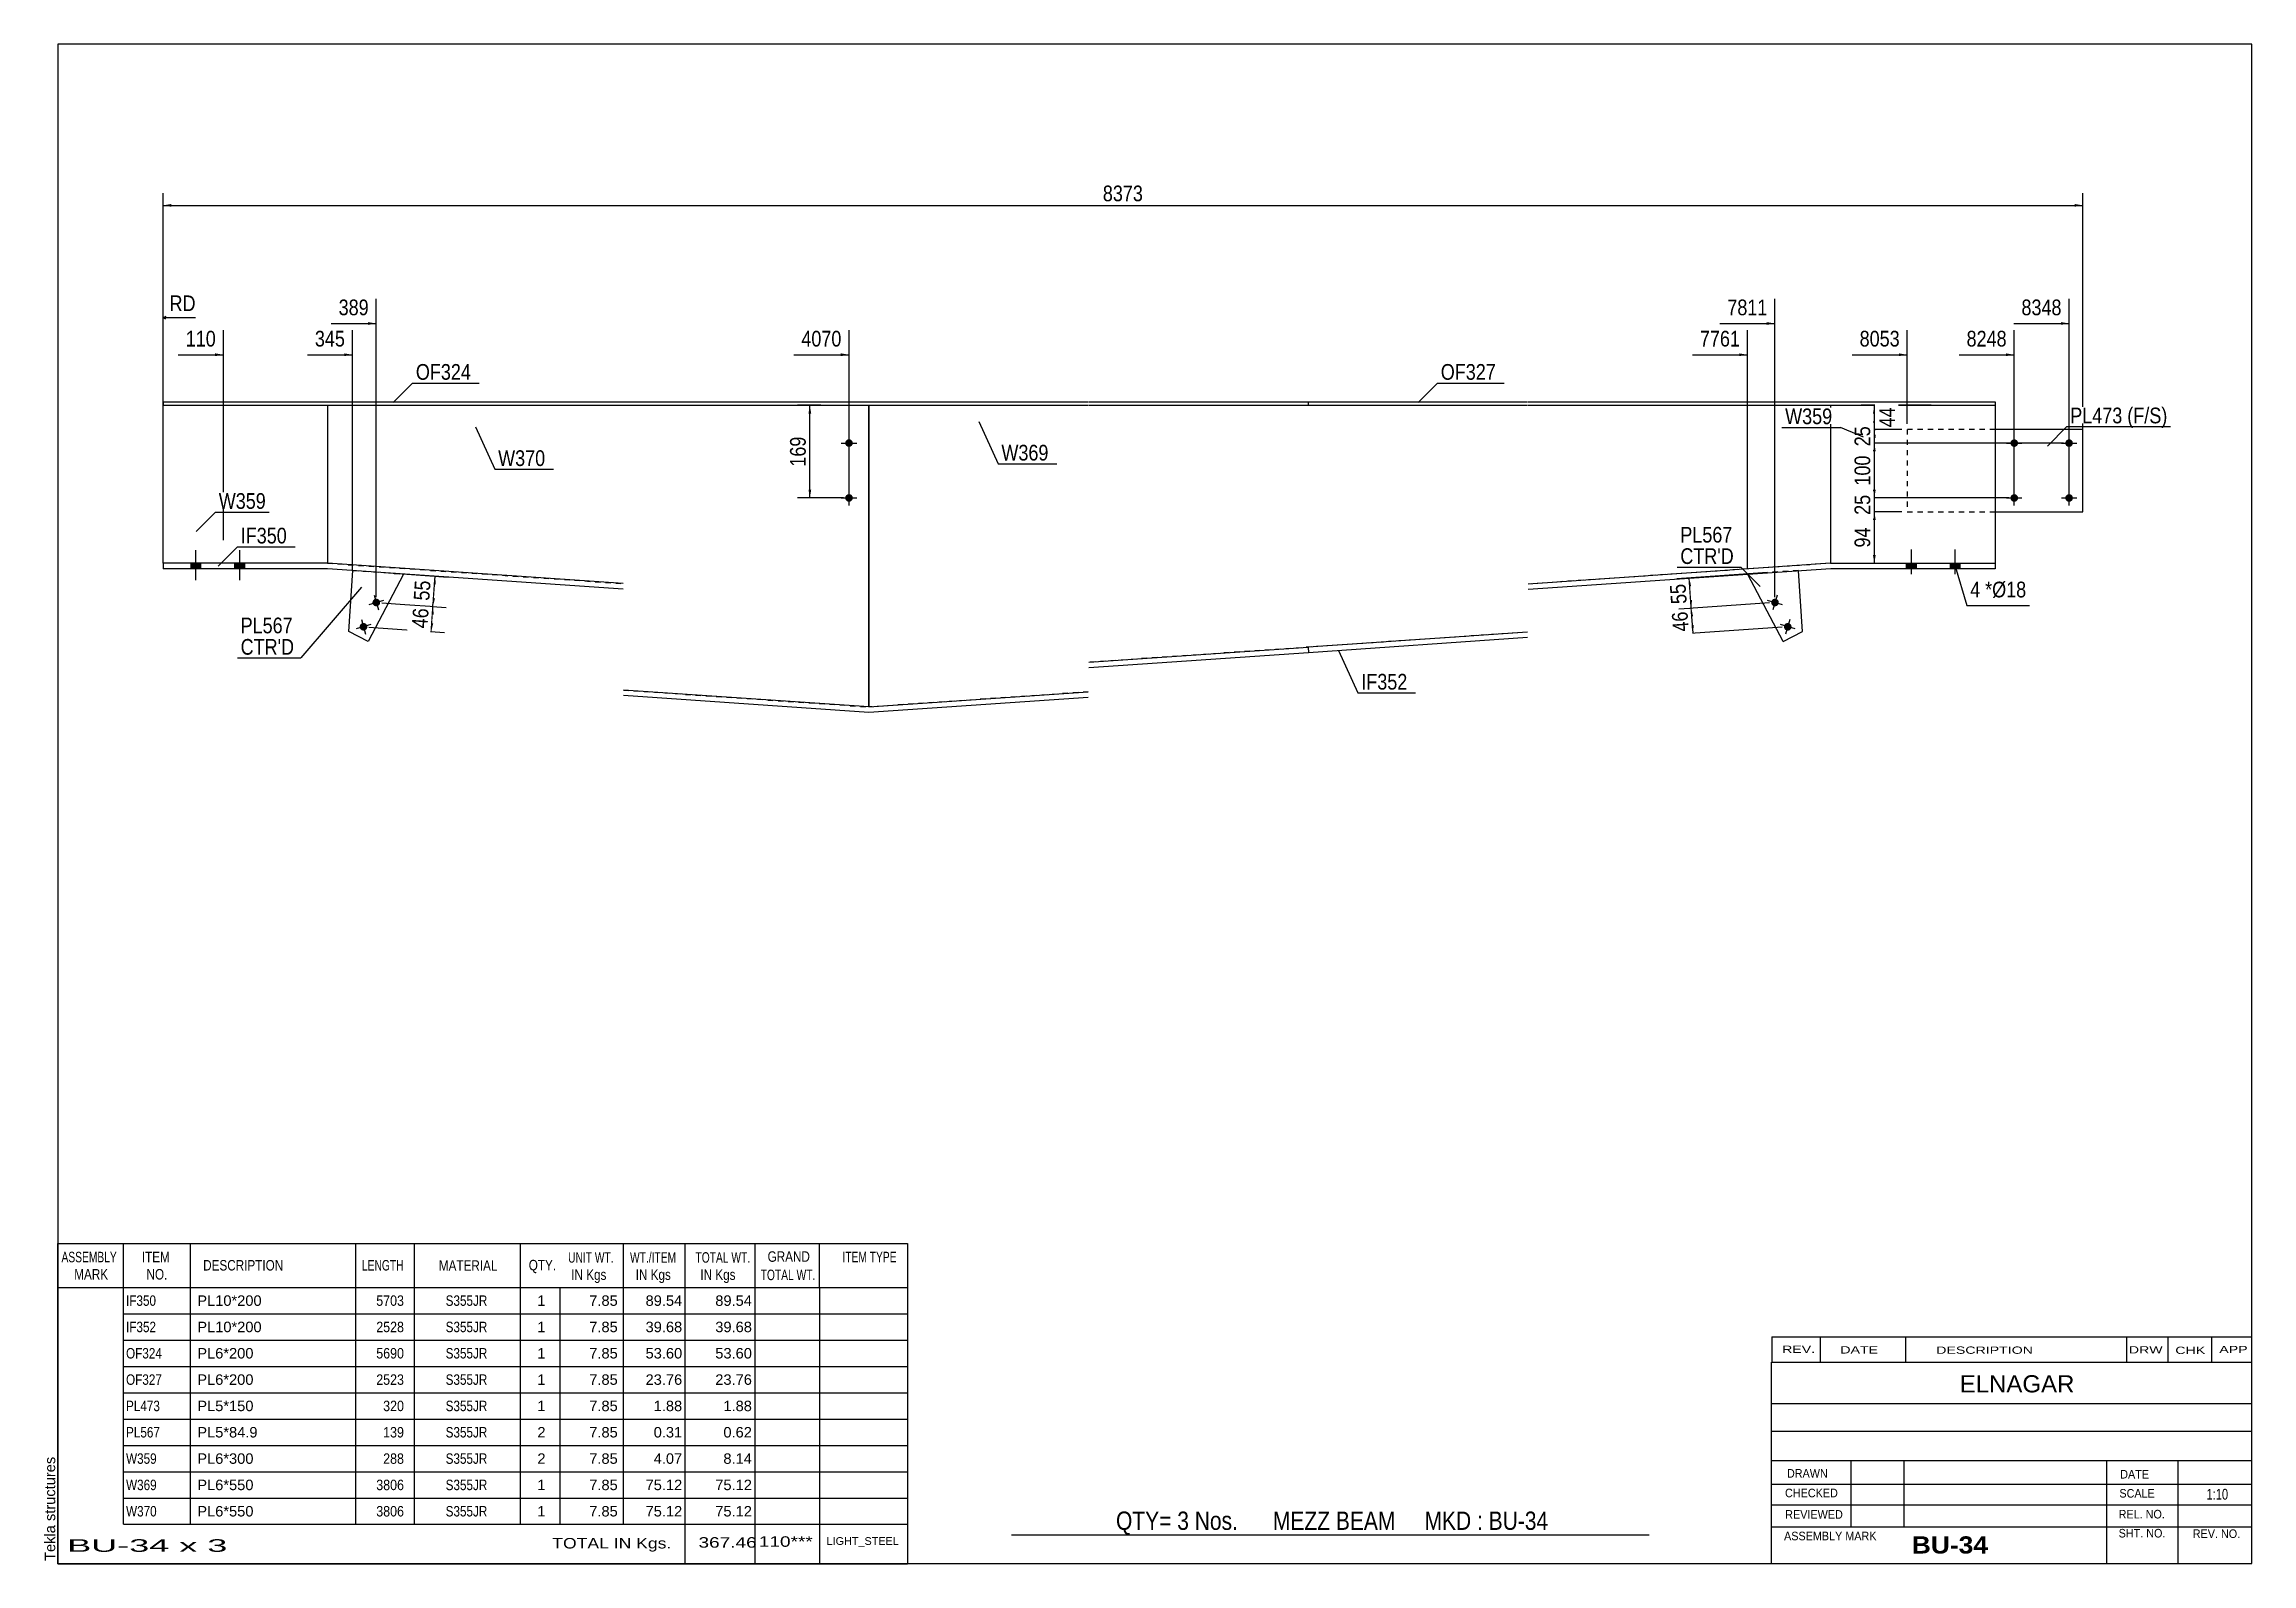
# Model space of a CAD drawing. Header units: millimetres. Extents: x -22 to 381, y -197 to 80.
import ezdxf

# ---------------------------------------------------------------- set-up
doc = ezdxf.new("R2010")
doc.units = ezdxf.units.MM
doc.linetypes.add('DXK_LINE_DOT1', pattern=[1.8814, 0.9407, -0.9407])
doc.styles.add('Arial', font='ARIAL.TTF', dxfattribs={"height": 0.2})
doc.styles.add('Arial Bold', font='ARIALBD.TTF', dxfattribs={"height": 0.2})
doc.styles.add('Arial Narrow', font='ARIALN.TTF', dxfattribs={"height": 0.2})

# ---------------------------------------------------------------- blocks, each defined once
blk = doc.blocks.new('Unknown-626980562-1211')
at = {"color": 5, "linetype": 'Continuous'}
for p, q in [((380.84, 80.23), (-19.16, 80.23)), ((-19.16, 80.23), (-19.16, -196.77)), ((380.84, -196.77), (380.84, 80.23)), ((-19.16, -196.77), (380.84, -196.77))]:
    blk.add_line(p, q, dxfattribs=at)
at = {"color": 174, "linetype": 'Continuous', "style": 'Arial'}
blk.add_text('Tekla structures', height=1.9102, rotation=90, dxfattribs=at).set_placement((-19.66, -196.27))
blk = doc.blocks.new('Part-626980562-4267 - 1232')
at = {"color": 2, "linetype": 'Continuous'}
for p, q in [((0, 15), (0, 14.4)), ((0, 15), (83.87, 15)), ((0, 14.4), (83.87, 14.4)), ((83.97, 15), (168.7, 15)), ((83.97, 14.4), (168.7, 14.4)), ((168.8, 15), (208.8, 15)), ((168.8, 14.4), (208.8, 14.4)), ((208.8, 15), (208.8, 14.4))]:
    blk.add_line(p, q, dxfattribs=at)
blk = doc.blocks.new('Bolt-626980562-4283 - 1232')
at = {"linetype": 'Continuous'}
for points in [[(336.82, 7.5, -1), (338.22, 7.5, -1)], [(346.82, 7.5, -1), (348.22, 7.5, -1)], [(336.82, -2.5, -1), (338.22, -2.5, -1)], [(346.82, -2.5, -1), (348.22, -2.5, -1)]]:
    blk.add_hatch(color=3, dxfattribs=at).paths.add_polyline_path(points)
at = {"color": 3, "linetype": 'Continuous'}
for p, q in [((337.52, 6.1), (337.52, 8.9)), ((347.52, 6.1), (347.52, 8.9)), ((336.12, 7.5), (338.92, 7.5)), ((346.12, 7.5), (348.92, 7.5)), ((336.12, -2.5), (338.92, -2.5)), ((337.52, -3.9), (337.52, -1.1)), ((346.12, -2.5), (348.92, -2.5)), ((347.52, -3.9), (347.52, -1.1))]:
    blk.add_line(p, q, dxfattribs=at)
blk = doc.blocks.new('Part-626980562-4264 - 1232')
at = {"color": 7, "linetype": 'DXK_LINE_DOT1'}
for p, q in [((318.02, 10), (318.02, -5)), ((334.02, 10), (318.02, 10)), ((318.02, -5), (334.02, -5))]:
    blk.add_line(p, q, dxfattribs=at)
at = {"color": 2, "linetype": 'Continuous'}
for p, q in [((350.02, 10), (334.02, 10)), ((350.02, -5), (350.02, 10)), ((334.02, -5), (350.02, -5))]:
    blk.add_line(p, q, dxfattribs=at)
blk = doc.blocks.new('Part-626980562-4273 - 1232')
at = {"color": 2, "linetype": 'Continuous'}
for p, q in [((30, 14.4), (30, -14.4)), ((128.7, 14.4), (128.7, -40.6))]:
    blk.add_line(p, q, dxfattribs=at)
at = {"color": 7, "linetype": 'DXK_LINE_DOT1'}
for p, q in [((30, 14.4), (83.87, 14.4)), ((83.97, 14.4), (128.7, 14.4)), ((30, -14.4), (83.87, -18.11)), ((83.97, -37.52), (128.7, -40.6))]:
    blk.add_line(p, q, dxfattribs=at)
blk = doc.blocks.new('Part-626980562-4265 - 1232')
at = {"color": 2, "linetype": 'Continuous'}
for p, q in [((33.85, -26.82), (34.61, -15.72)), ((43.87, -16.36), (37.39, -28.69)), ((37.39, -28.69), (33.85, -26.82))]:
    blk.add_line(p, q, dxfattribs=at)
at = {"color": 7, "linetype": 'DXK_LINE_DOT1'}
blk.add_line((34.61, -15.72), (43.87, -16.36), dxfattribs=at)
blk = doc.blocks.new('Part-626980562-4266 - 1232')
at = {"color": 7, "linetype": 'DXK_LINE_DOT1'}
for p, q in [((298.16, -15.72), (288.9, -16.36)), ((298.16, -15.81), (298.16, -15.72)), ((288.94, -16.44), (288.9, -16.36))]:
    blk.add_line(p, q, dxfattribs=at)
at = {"color": 2, "linetype": 'Continuous'}
for p, q in [((298.92, -26.82), (298.16, -15.81)), ((295.38, -28.69), (288.94, -16.44)), ((295.38, -28.69), (298.92, -26.82))]:
    blk.add_line(p, q, dxfattribs=at)
blk = doc.blocks.new('Part-626980562-4270 - 1232')
at = {"color": 2, "linetype": 'Continuous'}
for p, q in [((208.8, 15), (208.8, 14.4)), ((208.8, 15), (248.8, 15)), ((208.8, 14.4), (248.8, 14.4)), ((248.9, 15), (334.02, 15)), ((248.9, 14.4), (334.02, 14.4)), ((334.02, 15), (334.02, 14.4))]:
    blk.add_line(p, q, dxfattribs=at)
blk = doc.blocks.new('Part-626980562-4274 - 1232')
at = {"color": 2, "linetype": 'Continuous'}
for p, q in [((128.7, -40.6), (128.7, 14.4)), ((304.02, 14.4), (304.02, -14.4))]:
    blk.add_line(p, q, dxfattribs=at)
at = {"color": 7, "linetype": 'DXK_LINE_DOT1'}
for p, q in [((128.7, 14.4), (168.7, 14.4)), ((168.8, 14.4), (248.8, 14.4)), ((248.9, 14.4), (304.02, 14.4)), ((304.02, -14.4), (248.9, -18.19)), ((248.8, -26.95), (168.8, -32.45)), ((168.7, -37.85), (128.7, -40.6))]:
    blk.add_line(p, q, dxfattribs=at)
blk = doc.blocks.new('Part-626980562-4275 - 1232')
at = {"color": 2, "linetype": 'Continuous'}
for p, q in [((30, -14.4), (0, -14.4)), ((0, -14.4), (0, -15.4)), ((29.97, -15.4), (0, -15.4)), ((83.87, -19.11), (29.97, -15.4)), ((83.87, -18.11), (30, -14.4)), ((168.8, -32.45), (208.8, -29.7)), ((208.87, -30.7), (168.8, -33.45)), ((208.8, -29.7), (208.87, -30.7)), ((128.7, -40.6), (83.97, -37.52)), ((128.7, -41.6), (83.97, -38.52)), ((128.7, -40.6), (168.7, -37.85)), ((168.7, -38.85), (128.7, -41.6))]:
    blk.add_line(p, q, dxfattribs=at)
blk = doc.blocks.new('Part-626980562-4278 - 1232')
at = {"color": 2, "linetype": 'Continuous'}
for p, q in [((304.02, -14.4), (248.9, -18.19)), ((304.06, -15.4), (248.9, -19.2)), ((304.02, -14.4), (334.02, -14.4)), ((334.02, -15.4), (304.06, -15.4)), ((334.02, -14.4), (334.02, -15.4)), ((248.8, -26.95), (208.8, -29.7)), ((248.8, -27.95), (208.87, -30.7)), ((208.8, -29.7), (208.87, -30.7))]:
    blk.add_line(p, q, dxfattribs=at)
blk = doc.blocks.new('Part-626980562-4281 - 1232')
at = {"color": 2, "linetype": 'Continuous'}
for p, q in [((304.02, 14.4), (304.02, -14.4)), ((334.02, 14.4), (334.02, -14.4))]:
    blk.add_line(p, q, dxfattribs=at)
at = {"color": 7, "linetype": 'DXK_LINE_DOT1'}
for p, q in [((304.02, 14.4), (334.02, 14.4)), ((304.02, -14.4), (334.02, -14.4))]:
    blk.add_line(p, q, dxfattribs=at)
blk = doc.blocks.new('Part-626980562-4282 - 1232')
at = {"color": 2, "linetype": 'Continuous'}
for p, q in [((0, -14.4), (0, 14.4)), ((30, 14.4), (30, -14.4))]:
    blk.add_line(p, q, dxfattribs=at)
at = {"color": 7, "linetype": 'DXK_LINE_DOT1'}
for p, q in [((0, 14.4), (30, 14.4)), ((30, -14.4), (0, -14.4))]:
    blk.add_line(p, q, dxfattribs=at)
blk = doc.blocks.new('Bolt-626980562-4284 - 1232')
at = {"linetype": 'Continuous'}
blk.add_hatch(color=3, dxfattribs=at).paths.add_polyline_path([(37.22, -25.79, -1), (35.88, -26.18, -1)])
at = {"color": 3, "linetype": 'Continuous'}
for p, q in [((37.9, -25.59), (35.21, -26.38)), ((36.16, -24.64), (36.94, -27.33))]:
    blk.add_line(p, q, dxfattribs=at)
blk = doc.blocks.new('Bolt-626980562-4285 - 1232')
at = {"linetype": 'Continuous'}
blk.add_hatch(color=3, dxfattribs=at).paths.add_polyline_path([(39.55, -21.36, -1), (38.21, -21.75, -1)])
at = {"color": 3, "linetype": 'Continuous'}
for p, q in [((40.22, -21.17), (37.53, -21.95)), ((38.49, -20.22), (39.27, -22.9))]:
    blk.add_line(p, q, dxfattribs=at)
blk = doc.blocks.new('Bolt-626980562-4286 - 1232')
at = {"linetype": 'Continuous'}
blk.add_hatch(color=3, dxfattribs=at).paths.add_polyline_path([(296.89, -26.18, -1), (295.55, -25.79, -1)])
at = {"color": 3, "linetype": 'Continuous'}
for p, q in [((297.57, -26.38), (294.88, -25.59)), ((296.61, -24.64), (295.83, -27.33))]:
    blk.add_line(p, q, dxfattribs=at)
blk = doc.blocks.new('Bolt-626980562-4287 - 1232')
at = {"linetype": 'Continuous'}
blk.add_hatch(color=3, dxfattribs=at).paths.add_polyline_path([(294.57, -21.75, -1), (293.22, -21.36, -1)])
at = {"color": 3, "linetype": 'Continuous'}
for p, q in [((295.24, -21.95), (292.55, -21.17)), ((294.28, -20.22), (293.5, -22.9))]:
    blk.add_line(p, q, dxfattribs=at)
blk = doc.blocks.new('Bolt-626980562-4288 - 1232')
at = {"linetype": 'Continuous'}
for points in [[(124.37, 7.51, -1), (125.77, 7.51, -1)], [(124.37, -2.49, -1), (125.77, -2.49, -1)]]:
    blk.add_hatch(color=3, dxfattribs=at).paths.add_polyline_path(points)
at = {"color": 3, "linetype": 'Continuous'}
for p, q in [((125.07, 6.11), (125.07, 8.91)), ((123.67, 7.51), (126.47, 7.51)), ((123.67, -2.49), (126.47, -2.49)), ((125.07, -3.89), (125.07, -1.09))]:
    blk.add_line(p, q, dxfattribs=at)
blk = doc.blocks.new('Bolt-626980562-4289 - 1232')
at = {"linetype": 'Continuous'}
for points in [[(5.1, -15.4), (6.9, -15.4), (6.9, -14.4), (5.1, -14.4)], [(5.1, -15.4), (6.9, -15.4), (6.9, -14.4), (5.1, -14.4)], [(13.1, -15.4), (14.9, -15.4), (14.9, -14.4), (13.1, -14.4)], [(13.1, -15.4), (14.9, -15.4), (14.9, -14.4), (13.1, -14.4)]]:
    blk.add_hatch(color=3, dxfattribs=at).paths.add_polyline_path(points)
at = {"color": 3, "linetype": 'Continuous'}
for p, q in [((6, -17.5), (6, -12)), ((6, -17.5), (6, -12)), ((14, -17.5), (14, -12)), ((14, -17.5), (14, -12)), ((5.1, -15.4), (5.1, -14.4)), ((5.1, -15.4), (5.1, -14.4)), ((6.9, -15.4), (6.9, -14.4)), ((6.9, -15.4), (6.9, -14.4)), ((13.1, -15.4), (13.1, -14.4)), ((13.1, -15.4), (13.1, -14.4)), ((14.9, -15.4), (14.9, -14.4)), ((14.9, -15.4), (14.9, -14.4))]:
    blk.add_line(p, q, dxfattribs=at)
blk = doc.blocks.new('Bolt-626980562-4292 - 1232')
at = {"linetype": 'Continuous'}
for points in [[(317.87, -15.4), (319.67, -15.4), (319.67, -14.4), (317.87, -14.4)], [(317.87, -15.4), (319.67, -15.4), (319.67, -14.4), (317.87, -14.4)], [(325.87, -15.4), (327.67, -15.4), (327.67, -14.4), (325.87, -14.4)], [(325.87, -15.4), (327.67, -15.4), (327.67, -14.4), (325.87, -14.4)]]:
    blk.add_hatch(color=3, dxfattribs=at).paths.add_polyline_path(points)
at = {"color": 3, "linetype": 'Continuous'}
for p, q in [((318.77, -16.4), (318.77, -11.9)), ((318.77, -16.4), (318.77, -11.9)), ((326.77, -16.4), (326.77, -11.9)), ((326.77, -16.4), (326.77, -11.9)), ((317.87, -15.4), (317.87, -14.4)), ((317.87, -15.4), (317.87, -14.4)), ((319.67, -15.4), (319.67, -14.4)), ((319.67, -15.4), (319.67, -14.4)), ((325.87, -15.4), (325.87, -14.4)), ((325.87, -15.4), (325.87, -14.4)), ((327.67, -15.4), (327.67, -14.4)), ((327.67, -15.4), (327.67, -14.4))]:
    blk.add_line(p, q, dxfattribs=at)
blk = doc.blocks.new('StraightDimension-626980562-5392 - 1232')
at = {"linetype": 'Continuous'}
blk.add_hatch(color=7, dxfattribs=at).paths.add_polyline_path([(316.52, 23.86), (318.02, 23.61), (316.52, 23.36)])
at = {"color": 7, "linetype": 'Continuous'}
for p, q in [((318.02, 11), (318.02, 28.11)), ((307.96, 23.61), (318.02, 23.61))]:
    blk.add_line(p, q, dxfattribs=at)
at = {"color": 0}
blk.add_wipeout([(317.25, 24.51), (317.25, 28.71), (308.73, 28.71), (308.73, 24.51)], dxfattribs=at)
at = {"color": 3, "style": 'Arial Narrow'}
blk.add_text('8053', height=2.863, dxfattribs=at).set_placement((309.33, 25.11))
blk = doc.blocks.new('StraightDimension-626980562-4998 - 1232')
at = {"linetype": 'Continuous'}
for points in [[(1.5, 50.59), (0, 50.84), (1.5, 51.09)], [(348.52, 51.09), (350.02, 50.84), (348.52, 50.59)]]:
    blk.add_hatch(color=7, dxfattribs=at).paths.add_polyline_path(points)
at = {"color": 7, "linetype": 'Continuous'}
for p, q in [((0, 14.1), (0, 53.09)), ((350.02, 0.85), (350.02, 53.09)), ((0, 50.84), (350.02, 50.84))]:
    blk.add_line(p, q, dxfattribs=at)
at = {"color": 0}
blk.add_wipeout([(179.27, 50.99), (179.27, 55.19), (170.75, 55.19), (170.75, 50.99)], dxfattribs=at)
at = {"color": 3, "style": 'Arial Narrow'}
blk.add_text('8373', height=2.863, dxfattribs=at).set_placement((171.35, 51.59))
blk = doc.blocks.new('StraightDimension-626980562-5566 - 1232')
at = {"linetype": 'Continuous'}
for points in [[(311.76, 6), (312.01, 7.5), (312.26, 6)], [(312.26, -1), (312.01, -2.5), (311.76, -1)]]:
    blk.add_hatch(color=7, dxfattribs=at).paths.add_polyline_path(points)
at = {"color": 7, "linetype": 'Continuous'}
for p, q in [((346.52, 7.5), (309.76, 7.5)), ((312.01, -2.5), (312.01, 7.5)), ((336.52, -2.5), (309.76, -2.5))]:
    blk.add_line(p, q, dxfattribs=at)
at = {"color": 0}
blk.add_wipeout([(311.86, 5.84), (307.66, 5.84), (307.66, -0.84), (311.86, -0.84)], dxfattribs=at)
at = {"color": 3, "style": 'Arial Narrow'}
blk.add_text('100', height=2.863, rotation=90.0002, dxfattribs=at).set_placement((311.26, -0.24))
blk = doc.blocks.new('StraightDimension-626980562-5397 - 1232')
at = {"linetype": 'Continuous'}
blk.add_hatch(color=7, dxfattribs=at).paths.add_polyline_path([(33.05, 23.86), (34.55, 23.61), (33.05, 23.36)])
at = {"color": 7, "linetype": 'Continuous'}
for p, q in [((34.55, -15.66), (34.55, 28.11)), ((26.31, 23.61), (34.55, 23.61))]:
    blk.add_line(p, q, dxfattribs=at)
at = {"color": 0}
blk.add_wipeout([(33.77, 24.51), (33.77, 28.71), (27.09, 28.71), (27.09, 24.51)], dxfattribs=at)
at = {"color": 3, "style": 'Arial Narrow'}
blk.add_text('345', height=2.863, dxfattribs=at).set_placement((27.69, 25.11))
blk = doc.blocks.new('StraightDimension-626980562-4780 - 1232')
at = {"linetype": 'Continuous'}
for points in [[(48.87, -23.75), (49.22, -22.27), (49.37, -23.78)], [(49.26, -25.36), (48.91, -26.84), (48.76, -25.32)]]:
    blk.add_hatch(color=7, dxfattribs=at).paths.add_polyline_path(points)
at = {"color": 7, "linetype": 'Continuous'}
for p, q in [((39.88, -21.63), (51.62, -22.44)), ((48.91, -26.84), (49.22, -22.27)), ((37.55, -26.05), (51.3, -27))]:
    blk.add_line(p, q, dxfattribs=at)
at = {"color": 0}
blk.add_wipeout([(49.08, -22.12), (44.89, -21.83), (44.56, -26.68), (48.75, -26.97)], dxfattribs=at)
at = {"color": 3, "style": 'Arial Narrow'}
blk.add_text('46', height=2.863, rotation=86.064, dxfattribs=at).set_placement((48.19, -26.33))
blk = doc.blocks.new('StraightDimension-626980562-5390 - 1232')
at = {"linetype": 'Continuous'}
blk.add_hatch(color=7, dxfattribs=at).paths.add_polyline_path([(346.02, 29.56), (347.52, 29.31), (346.02, 29.06)])
at = {"color": 7, "linetype": 'Continuous'}
for p, q in [((347.52, -1.5), (347.52, 33.81)), ((337.46, 29.31), (347.52, 29.31))]:
    blk.add_line(p, q, dxfattribs=at)
at = {"color": 0}
blk.add_wipeout([(346.75, 30.21), (346.75, 34.41), (338.23, 34.41), (338.23, 30.21)], dxfattribs=at)
at = {"color": 3, "style": 'Arial Narrow'}
blk.add_text('8348', height=2.863, dxfattribs=at).set_placement((338.83, 30.81))
blk = doc.blocks.new('StraightDimension-626980562-4779 - 1232')
at = {"linetype": 'Continuous'}
for points in [[(49.25, -18.23), (49.6, -16.75), (49.75, -18.27)], [(49.58, -20.79), (49.22, -22.27), (49.08, -20.76)]]:
    blk.add_hatch(color=7, dxfattribs=at).paths.add_polyline_path(points)
at = {"color": 7, "linetype": 'Continuous'}
for p, q in [((40.26, -16.11), (52, -16.92)), ((49.22, -22.27), (49.6, -16.75)), ((39.88, -21.63), (51.62, -22.44))]:
    blk.add_line(p, q, dxfattribs=at)
at = {"color": 0}
blk.add_wipeout([(49.43, -17.08), (45.24, -16.79), (44.91, -21.64), (49.1, -21.92)], dxfattribs=at)
at = {"color": 3, "style": 'Arial Narrow'}
blk.add_text('55', height=2.863, rotation=86.064, dxfattribs=at).set_placement((48.54, -21.28))
blk = doc.blocks.new('StraightDimension-626980562-5398 - 1232')
at = {"linetype": 'Continuous'}
blk.add_hatch(color=7, dxfattribs=at).paths.add_polyline_path([(9.5, 23.86), (11, 23.61), (9.5, 23.36)])
at = {"color": 7, "linetype": 'Continuous'}
for p, q in [((11, -10.2), (11, 28.11)), ((2.77, 23.61), (11, 23.61))]:
    blk.add_line(p, q, dxfattribs=at)
at = {"color": 0, "linetype": 'Continuous'}
blk.add_wipeout([(6.53, 30.96), (6.53, 35.16), (0.59, 35.16), (0.59, 30.96)], dxfattribs=at)
at = {"color": 7, "linetype": 'Continuous'}
for p, q in [((0, 14.1), (0, 34.86)), ((0.5, 30.61), (0, 30.36)), ((0.5, 30.11), (0, 30.36))]:
    blk.add_line(p, q, dxfattribs=at)
at = {"color": 3, "linetype": 'Continuous', "style": 'Arial Narrow'}
blk.add_text('RD', height=2.863, dxfattribs=at).set_placement((1.19, 31.56))
at = {"color": 0}
blk.add_wipeout([(10.22, 24.51), (10.22, 28.71), (3.54, 28.71), (3.54, 24.51)], dxfattribs=at)
at = {"color": 7, "linetype": 'Continuous'}
blk.add_line((5.93, 30.36), (0, 30.36), dxfattribs=at)
at = {"color": 3, "style": 'Arial Narrow'}
blk.add_text('110', height=2.863, dxfattribs=at).set_placement((4.14, 25.11))
blk = doc.blocks.new('StraightDimension-626980562-5396 - 1232')
at = {"linetype": 'Continuous'}
blk.add_hatch(color=7, dxfattribs=at).paths.add_polyline_path([(37.38, 29.56), (38.88, 29.31), (37.38, 29.06)])
at = {"color": 7, "linetype": 'Continuous'}
for p, q in [((38.88, -20.56), (38.88, 33.81)), ((30.64, 29.31), (38.88, 29.31))]:
    blk.add_line(p, q, dxfattribs=at)
at = {"color": 0}
blk.add_wipeout([(38.1, 30.21), (38.1, 34.41), (31.42, 34.41), (31.42, 30.21)], dxfattribs=at)
at = {"color": 3, "style": 'Arial Narrow'}
blk.add_text('389', height=2.863, dxfattribs=at).set_placement((32.02, 30.81))
blk = doc.blocks.new('StraightDimension-626980562-5660 - 1232')
at = {"linetype": 'Continuous'}
for points in [[(278.49, -24.12), (278.63, -22.61), (278.98, -24.09)], [(279.09, -25.66), (278.95, -27.17), (278.59, -25.69)]]:
    blk.add_hatch(color=7, dxfattribs=at).paths.add_polyline_path(points)
at = {"color": 7, "linetype": 'Continuous'}
for p, q in [((292.9, -21.63), (276.39, -22.76)), ((278.95, -27.17), (278.63, -22.61)), ((295.22, -26.05), (276.7, -27.33))]:
    blk.add_line(p, q, dxfattribs=at)
at = {"color": 0}
blk.add_wipeout([(278.47, -22.48), (274.28, -22.77), (274.62, -27.61), (278.81, -27.32)], dxfattribs=at)
at = {"color": 3, "style": 'Arial Narrow'}
blk.add_text('46', height=2.863, rotation=93.9364, dxfattribs=at).set_placement((278.17, -26.77))
blk = doc.blocks.new('StraightDimension-626980562-5391 - 1232')
at = {"linetype": 'Continuous'}
blk.add_hatch(color=7, dxfattribs=at).paths.add_polyline_path([(336.02, 23.86), (337.52, 23.61), (336.02, 23.36)])
at = {"color": 7, "linetype": 'Continuous'}
for p, q in [((337.52, -1.5), (337.52, 28.11)), ((327.46, 23.61), (337.52, 23.61))]:
    blk.add_line(p, q, dxfattribs=at)
at = {"color": 0}
blk.add_wipeout([(336.75, 24.51), (336.75, 28.71), (328.23, 28.71), (328.23, 24.51)], dxfattribs=at)
at = {"color": 3, "style": 'Arial Narrow'}
blk.add_text('8248', height=2.863, dxfattribs=at).set_placement((328.83, 25.11))
blk = doc.blocks.new('StraightDimension-626980562-5568 - 1232')
at = {"linetype": 'Continuous'}
for points in [[(311.76, -6.5), (312.01, -5), (312.26, -6.5)], [(312.26, -12.9), (312.01, -14.4), (311.76, -12.9)]]:
    blk.add_hatch(color=7, dxfattribs=at).paths.add_polyline_path(points)
at = {"color": 7, "linetype": 'Continuous'}
for p, q in [((317.02, -5), (309.76, -5)), ((312.01, -14.4), (312.01, -5)), ((312.01, -14.4), (312.01, -14.4))]:
    blk.add_line(p, q, dxfattribs=at)
at = {"color": 0}
blk.add_wipeout([(311.86, -7.27), (307.66, -7.27), (307.66, -12.13), (311.86, -12.13)], dxfattribs=at)
at = {"color": 3, "style": 'Arial Narrow'}
blk.add_text('94', height=2.863, rotation=90.0002, dxfattribs=at).set_placement((311.26, -11.53))
blk = doc.blocks.new('StraightDimension-626980562-4984 - 1232')
at = {"linetype": 'Continuous'}
for points in [[(117.68, 12.9), (117.93, 14.4), (118.18, 12.9)], [(118.18, -0.99), (117.93, -2.49), (117.68, -0.99)]]:
    blk.add_hatch(color=7, dxfattribs=at).paths.add_polyline_path(points)
at = {"color": 7, "linetype": 'Continuous'}
for p, q in [((119.94, 14.4), (115.68, 14.4)), ((117.93, -2.49), (117.93, 14.4)), ((124.07, -2.49), (115.68, -2.49))]:
    blk.add_line(p, q, dxfattribs=at)
at = {"color": 0}
blk.add_wipeout([(117.78, 9.3), (113.58, 9.3), (113.58, 2.61), (117.78, 2.61)], dxfattribs=at)
at = {"color": 3, "style": 'Arial Narrow'}
blk.add_text('169', height=2.863, rotation=90.0002, dxfattribs=at).set_placement((117.18, 3.21))
blk = doc.blocks.new('StraightDimension-626980562-5393 - 1232')
at = {"linetype": 'Continuous'}
blk.add_hatch(color=7, dxfattribs=at).paths.add_polyline_path([(292.39, 29.56), (293.89, 29.31), (292.39, 29.06)])
at = {"color": 7, "linetype": 'Continuous'}
for p, q in [((293.89, -20.56), (293.89, 33.81)), ((283.83, 29.31), (293.89, 29.31))]:
    blk.add_line(p, q, dxfattribs=at)
at = {"color": 0}
blk.add_wipeout([(293.12, 30.21), (293.12, 34.41), (284.61, 34.41), (284.61, 30.21)], dxfattribs=at)
at = {"color": 3, "style": 'Arial Narrow'}
blk.add_text('7811', height=2.863, dxfattribs=at).set_placement((285.21, 30.81))
blk = doc.blocks.new('StraightDimension-626980562-5394 - 1232')
at = {"linetype": 'Continuous'}
blk.add_hatch(color=7, dxfattribs=at).paths.add_polyline_path([(287.4, 23.86), (288.9, 23.61), (287.4, 23.36)])
at = {"color": 7, "linetype": 'Continuous'}
for p, q in [((288.9, -15.36), (288.9, 28.11)), ((278.83, 23.61), (288.9, 23.61))]:
    blk.add_line(p, q, dxfattribs=at)
at = {"color": 0}
blk.add_wipeout([(288.12, 24.51), (288.12, 28.71), (279.61, 28.71), (279.61, 24.51)], dxfattribs=at)
at = {"color": 3, "style": 'Arial Narrow'}
blk.add_text('7761', height=2.863, dxfattribs=at).set_placement((280.21, 25.11))
blk = doc.blocks.new('StraightDimension-626980562-5395 - 1232')
at = {"linetype": 'Continuous'}
blk.add_hatch(color=7, dxfattribs=at).paths.add_polyline_path([(123.57, 23.86), (125.07, 23.61), (123.57, 23.36)])
at = {"color": 7, "linetype": 'Continuous'}
for p, q in [((125.07, -1.49), (125.07, 28.11)), ((115.01, 23.61), (125.07, 23.61))]:
    blk.add_line(p, q, dxfattribs=at)
at = {"color": 0}
blk.add_wipeout([(124.3, 24.51), (124.3, 28.71), (115.78, 28.71), (115.78, 24.51)], dxfattribs=at)
at = {"color": 3, "style": 'Arial Narrow'}
blk.add_text('4070', height=2.863, dxfattribs=at).set_placement((116.38, 25.11))
blk = doc.blocks.new('StraightDimension-626980562-5564 - 1232')
at = {"linetype": 'Continuous'}
for points in [[(311.76, 12.9), (312.01, 14.4), (312.26, 12.9)], [(312.26, 11.5), (312.01, 10), (311.76, 11.5)]]:
    blk.add_hatch(color=7, dxfattribs=at).paths.add_polyline_path(points)
at = {"color": 7, "linetype": 'Continuous'}
for p, q in [((322.35, 14.4), (309.61, 14.4)), ((312.01, 10), (312.01, 14.4)), ((317.02, 10), (309.61, 10))]:
    blk.add_line(p, q, dxfattribs=at)
at = {"color": 0}
blk.add_wipeout([(316.36, 14.63), (312.16, 14.63), (312.16, 9.77), (316.36, 9.77)], dxfattribs=at)
at = {"color": 3, "style": 'Arial Narrow'}
blk.add_text('44', height=2.863, rotation=90.0002, dxfattribs=at).set_placement((315.76, 10.37))
blk = doc.blocks.new('StraightDimension-626980562-5565 - 1232')
at = {"linetype": 'Continuous'}
for points in [[(311.76, 8.5), (312.01, 10), (312.26, 8.5)], [(312.26, 9), (312.01, 7.5), (311.76, 9)]]:
    blk.add_hatch(color=7, dxfattribs=at).paths.add_polyline_path(points)
at = {"color": 7, "linetype": 'Continuous'}
for p, q in [((317.02, 10), (309.76, 10)), ((312.01, 7.5), (312.01, 10)), ((346.52, 7.5), (309.76, 7.5))]:
    blk.add_line(p, q, dxfattribs=at)
at = {"color": 0}
blk.add_wipeout([(311.86, 11.18), (307.66, 11.18), (307.66, 6.32), (311.86, 6.32)], dxfattribs=at)
at = {"color": 3, "style": 'Arial Narrow'}
blk.add_text('25', height=2.863, rotation=90.0002, dxfattribs=at).set_placement((311.26, 6.92))
blk = doc.blocks.new('StraightDimension-626980562-5567 - 1232')
at = {"linetype": 'Continuous'}
for points in [[(312.26, -1), (312.01, -2.5), (311.76, -1)], [(311.76, -6.5), (312.01, -5), (312.26, -6.5)]]:
    blk.add_hatch(color=7, dxfattribs=at).paths.add_polyline_path(points)
at = {"color": 7, "linetype": 'Continuous'}
for p, q in [((336.52, -2.5), (309.76, -2.5)), ((312.01, -5), (312.01, -2.5)), ((317.02, -5), (309.76, -5))]:
    blk.add_line(p, q, dxfattribs=at)
at = {"color": 0}
blk.add_wipeout([(311.86, -1.32), (307.66, -1.32), (307.66, -6.18), (311.86, -6.18)], dxfattribs=at)
at = {"color": 3, "style": 'Arial Narrow'}
blk.add_text('25', height=2.863, rotation=90.0002, dxfattribs=at).set_placement((311.26, -5.58))
blk = doc.blocks.new('StraightDimension-626980562-5659 - 1232')
at = {"linetype": 'Continuous'}
for points in [[(278.11, -18.6), (278.25, -17.09), (278.61, -18.57)], [(278.78, -21.1), (278.63, -22.61), (278.28, -21.13)]]:
    blk.add_hatch(color=7, dxfattribs=at).paths.add_polyline_path(points)
at = {"color": 7, "linetype": 'Continuous'}
for p, q in [((292.52, -16.11), (276.01, -17.24)), ((278.63, -22.61), (278.25, -17.09)), ((292.9, -21.63), (276.39, -22.76))]:
    blk.add_line(p, q, dxfattribs=at)
at = {"color": 0}
blk.add_wipeout([(278.13, -17.44), (273.94, -17.73), (274.27, -22.57), (278.46, -22.28)], dxfattribs=at)
at = {"color": 3, "style": 'Arial Narrow'}
blk.add_text('55', height=2.863, rotation=93.9364, dxfattribs=at).set_placement((277.82, -21.73))
blk = doc.blocks.new('CBS_CALLOFF-626980562-6054')
at = {"color": 7, "linetype": 'Continuous'}
blk.add_line((154.72, -191.5), (270.95, -191.52), dxfattribs=at)
at = {"color": 3, "linetype": 'Continuous', "style": 'Arial Narrow'}
blk.add_text('QTY= 3 Nos.      MEZZ BEAM     MKD : BU-34', height=3.3405, dxfattribs=at).set_placement((173.75, -190.61))
blk = doc.blocks.new('CBS_BOM-626980562-6053')
at = {"color": 7, "linetype": 'Continuous'}
for p, q in [((-19.19, -146.4), (-19.19, -138.4)), ((-19.19, -138.4), (135.73, -138.4)), ((-7.19, -146.4), (-7.19, -138.4)), ((5, -146.4), (5, -138.4)), ((35.16, -146.4), (35.16, -138.4)), ((45.84, -146.4), (45.84, -138.4)), ((65.16, -146.4), (65.16, -138.4)), ((83.96, -146.4), (83.96, -138.4)), ((95.17, -146.4), (95.17, -138.4)), ((107.96, -146.4), (107.96, -138.4)), ((119.71, -146.4), (119.71, -138.4)), ((135.73, -138.41), (135.72, -146.39)), ((-19.19, -146.4), (135.73, -146.4)), ((-19.19, -151.2), (-19.19, -146.4)), ((-7.19, -151.2), (-7.19, -146.4)), ((5, -151.2), (5, -146.4)), ((35.16, -151.2), (35.16, -146.4)), ((45.84, -151.2), (45.84, -146.4)), ((65.16, -151.2), (65.16, -146.4)), ((72.42, -151.2), (72.42, -146.4)), ((83.96, -151.2), (83.96, -146.4)), ((95.17, -151.2), (95.17, -146.4)), ((107.96, -151.2), (107.96, -146.4)), ((119.72, -151.2), (119.72, -146.4)), ((135.73, -146.41), (135.73, -151.2)), ((-19.19, -156), (-19.19, -151.2)), ((-7.19, -151.2), (135.73, -151.2)), ((-7.19, -156), (-7.19, -151.2)), ((5, -156), (5, -151.2)), ((35.16, -156), (35.16, -151.2)), ((45.84, -156), (45.84, -151.2)), ((65.16, -156), (65.16, -151.2)), ((72.42, -156), (72.42, -151.2)), ((83.96, -156), (83.96, -151.2)), ((95.17, -156), (95.17, -151.2)), ((107.96, -156), (107.96, -151.2)), ((119.72, -156), (119.72, -151.2)), ((135.73, -151.21), (135.73, -156)), ((-19.19, -160.8), (-19.19, -156)), ((-7.19, -156), (135.73, -156)), ((-7.19, -160.8), (-7.19, -156)), ((5, -160.8), (5, -156)), ((35.16, -160.8), (35.16, -156)), ((45.84, -160.8), (45.84, -156)), ((65.16, -160.8), (65.16, -156)), ((72.42, -160.8), (72.42, -156)), ((83.96, -160.8), (83.96, -156)), ((95.17, -160.8), (95.17, -156)), ((107.96, -160.8), (107.96, -156)), ((119.72, -160.8), (119.72, -156)), ((135.73, -156.01), (135.73, -160.8)), ((-19.19, -165.6), (-19.19, -160.8)), ((-7.19, -160.8), (135.73, -160.8)), ((-7.19, -165.6), (-7.19, -160.8)), ((5, -165.6), (5, -160.8)), ((35.16, -165.6), (35.16, -160.8)), ((45.84, -165.6), (45.84, -160.8)), ((65.16, -165.6), (65.16, -160.8)), ((72.42, -165.6), (72.42, -160.8)), ((83.96, -165.6), (83.96, -160.8)), ((95.17, -165.6), (95.17, -160.8)), ((107.96, -165.6), (107.96, -160.8)), ((119.72, -165.6), (119.72, -160.8)), ((135.73, -160.81), (135.73, -165.6)), ((-19.19, -170.4), (-19.19, -165.6)), ((-7.19, -165.6), (135.73, -165.6)), ((-7.19, -170.4), (-7.19, -165.6)), ((5, -170.4), (5, -165.6)), ((35.16, -170.4), (35.16, -165.6)), ((45.84, -170.4), (45.84, -165.6)), ((65.16, -170.4), (65.16, -165.6)), ((72.42, -170.4), (72.42, -165.6)), ((83.96, -170.4), (83.96, -165.6)), ((95.17, -170.4), (95.17, -165.6)), ((107.96, -170.4), (107.96, -165.6)), ((119.72, -170.4), (119.72, -165.6)), ((135.73, -165.61), (135.73, -170.4)), ((-19.19, -175.2), (-19.19, -170.4)), ((-7.19, -170.4), (135.73, -170.4)), ((-7.19, -175.2), (-7.19, -170.4)), ((5, -175.2), (5, -170.4)), ((35.16, -175.2), (35.16, -170.4)), ((45.84, -175.2), (45.84, -170.4)), ((65.16, -175.2), (65.16, -170.4)), ((72.42, -175.2), (72.42, -170.4)), ((83.96, -175.2), (83.96, -170.4)), ((95.17, -175.2), (95.17, -170.4)), ((107.96, -175.2), (107.96, -170.4)), ((119.72, -175.2), (119.72, -170.4)), ((135.73, -170.41), (135.73, -175.2)), ((-19.19, -180), (-19.19, -175.2)), ((-7.19, -175.2), (135.73, -175.2)), ((-7.19, -180), (-7.19, -175.2)), ((5, -180), (5, -175.2)), ((35.16, -180), (35.16, -175.2)), ((45.84, -180), (45.84, -175.2)), ((65.16, -180), (65.16, -175.2)), ((72.42, -180), (72.42, -175.2)), ((83.96, -180), (83.96, -175.2)), ((95.17, -180), (95.17, -175.2)), ((107.96, -180), (107.96, -175.2)), ((119.72, -180), (119.72, -175.2)), ((135.73, -175.21), (135.73, -180)), ((-19.19, -184.8), (-19.19, -180)), ((-7.19, -180), (135.73, -180)), ((-7.19, -184.8), (-7.19, -180)), ((5, -184.8), (5, -180)), ((35.16, -184.8), (35.16, -180)), ((45.84, -184.8), (45.84, -180)), ((65.16, -184.8), (65.16, -180)), ((72.42, -184.8), (72.42, -180)), ((83.96, -184.8), (83.96, -180)), ((95.17, -184.8), (95.17, -180)), ((107.96, -184.8), (107.96, -180)), ((119.72, -184.8), (119.72, -180)), ((135.73, -180.01), (135.73, -184.8)), ((-19.19, -189.6), (-19.19, -184.8)), ((-7.19, -184.8), (135.73, -184.8)), ((-7.19, -189.6), (-7.19, -184.8)), ((5, -189.6), (5, -184.8)), ((35.16, -189.6), (35.16, -184.8)), ((45.84, -189.6), (45.84, -184.8)), ((65.16, -189.6), (65.16, -184.8)), ((72.42, -189.6), (72.42, -184.8)), ((83.96, -189.6), (83.96, -184.8)), ((95.17, -189.6), (95.17, -184.8)), ((107.96, -189.6), (107.96, -184.8)), ((119.72, -189.6), (119.72, -184.8)), ((135.73, -184.81), (135.73, -189.6)), ((-19.19, -196.8), (-19.19, -189.62)), ((-7.19, -189.6), (135.73, -189.6)), ((95.17, -196.8), (95.17, -189.62)), ((107.96, -196.8), (107.96, -189.62)), ((119.76, -196.8), (119.76, -189.62)), ((135.73, -189.6), (135.73, -196.8)), ((-19.19, -196.8), (135.73, -196.8))]:
    blk.add_line(p, q, dxfattribs=at)
at = {"color": 3, "linetype": 'Continuous', "style": 'Arial'}
for s, height, width, p in [('ASSEMBLY', 1.91, 0.7, (-18.51, -141.83)), ('ITEM', 1.91, 0.8, (-3.87, -141.83)), ('UNIT WT.', 1.91, 0.7, (73.85, -141.9)), ('WT./ITEM', 1.91, 0.7, (85.14, -141.9)), ('TOTAL WT.', 1.91, 0.7, (97.08, -141.9)), ('GRAND', 1.91, 0.8, (110.23, -141.74)), ('ITEM TYPE', 1.91, 0.7, (123.87, -141.82)), ('MARK', 1.91, 0.8, (-16.19, -144.97)), ('NO.', 1.91, 0.8, (-3.01, -144.97)), ('DESCRIPTION', 1.9102, 0.8, (7.32, -143.33)), ('LENGTH', 1.91, 0.7, (36.27, -143.33)), ('MATERIAL', 1.91, 0.8, (50.29, -143.38)), ('QTY.', 1.91, 0.8, (66.68, -143.3)), ('IN Kgs', 1.91, 0.8, (74.43, -145.04)), ('IN Kgs', 1.91, 0.8, (86.18, -145.04)), ('IN Kgs', 1.91, 0.8, (97.97, -145.04)), ('TOTAL WT.', 1.91, 0.7, (108.97, -145.08))]:
    blk.add_text(s, height=height, dxfattribs=dict(at, width=width)).set_placement(p)
at = {"color": 7, "linetype": 'Continuous', "style": 'Arial'}
for s, width, p in [('IF350', 0.8, (-6.74, -149.77)), ('5703', 0.85, (38.88, -149.77)), ('S355JR', 0.8, (51.53, -149.77)), ('IF352', 0.8, (-6.74, -154.57)), ('2528', 0.85, (38.88, -154.57)), ('S355JR', 0.8, (51.53, -154.57)), ('OF324', 0.8, (-6.74, -159.37)), ('5690', 0.85, (38.88, -159.37)), ('S355JR', 0.8, (51.53, -159.37)), ('OF327', 0.8, (-6.74, -164.17)), ('2523', 0.85, (38.88, -164.17)), ('S355JR', 0.8, (51.53, -164.17)), ('PL473', 0.8, (-6.74, -168.97)), ('320', 0.85, (40.14, -168.97)), ('S355JR', 0.8, (51.53, -168.97)), ('PL567', 0.8, (-6.74, -173.77)), ('139', 0.85, (40.14, -173.77)), ('S355JR', 0.8, (51.53, -173.77)), ('W359', 0.8, (-6.74, -178.57)), ('288', 0.85, (40.14, -178.57)), ('S355JR', 0.8, (51.53, -178.57)), ('W369', 0.8, (-6.74, -183.37)), ('3806', 0.85, (38.88, -183.37)), ('S355JR', 0.8, (51.53, -183.37)), ('W370', 0.8, (-6.74, -188.17)), ('3806', 0.85, (38.88, -188.17)), ('S355JR', 0.8, (51.53, -188.17))]:
    blk.add_text(s, height=1.91, dxfattribs=dict(at, width=width)).set_placement(p)
for s, p in [('PL10*200', (6.25, -149.77)), ('1', (68.25, -149.77)), ('7.85', (77.71, -149.77)), ('89.54', (87.98, -149.77)), ('89.54', (100.69, -149.77)), ('PL10*200', (6.25, -154.57)), ('1', (68.25, -154.57)), ('7.85', (77.71, -154.57)), ('39.68', (87.98, -154.57)), ('39.68', (100.69, -154.57)), ('PL6*200', (6.25, -159.37)), ('1', (68.25, -159.37)), ('7.85', (77.71, -159.37)), ('53.60', (87.98, -159.37)), ('53.60', (100.69, -159.37)), ('PL6*200', (6.25, -164.17)), ('1', (68.25, -164.17)), ('7.85', (77.71, -164.17)), ('23.76', (87.98, -164.17)), ('23.76', (100.69, -164.17)), ('PL5*150', (6.25, -168.97)), ('1', (68.25, -168.97)), ('7.85', (77.71, -168.97)), ('1.88', (89.46, -168.97)), ('1.88', (102.17, -168.97)), ('PL5*84.9', (6.25, -173.77)), ('2', (68.25, -173.77)), ('7.85', (77.71, -173.77)), ('0.31', (89.46, -173.77)), ('0.62', (102.17, -173.77)), ('PL6*300', (6.25, -178.57)), ('2', (68.25, -178.57)), ('7.85', (77.71, -178.57)), ('4.07', (89.46, -178.57)), ('8.14', (102.17, -178.57)), ('PL6*550', (6.25, -183.37)), ('1', (68.25, -183.37)), ('7.85', (77.71, -183.37)), ('75.12', (87.98, -183.37)), ('75.12', (100.69, -183.37)), ('PL6*550', (6.25, -188.17)), ('1', (68.25, -188.17)), ('7.85', (77.71, -188.17)), ('75.12', (87.98, -188.17)), ('75.12', (100.69, -188.17))]:
    blk.add_text(s, height=1.91, dxfattribs=at).set_placement(p)
at = {"color": 6, "linetype": 'Continuous', "style": 'Arial'}
for s, height, width, p in [('BU-34 x 3', 2.292, 2.05, (-17.47, -194.61)), ('TOTAL IN Kgs.', 1.9102, 1.2, (70.97, -194)), ('367.46', 1.91, 1.3, (97.63, -193.85)), ('110***', 1.91, 1.3, (108.63, -193.69))]:
    blk.add_text(s, height=height, dxfattribs=dict(at, width=width)).set_placement(p)
blk.add_text('LIGHT_STEEL', height=1.4135, dxfattribs=at).set_placement((120.98, -193.35))
blk = doc.blocks.new('CBS_NAME_BLOG-626980562-6055')
at = {"color": 7, "linetype": 'Continuous'}
for p, q in [((293.25, -196.73), (293.24, -160.02)), ((293.25, -160.02), (380.76, -160.02)), ((293.25, -167.56), (380.77, -167.56)), ((293.32, -172.61), (380.84, -172.61)), ((293.25, -177.98), (380.76, -177.98)), ((307.77, -190.09), (307.77, -177.99)), ((317.45, -190.06), (317.45, -178)), ((354.37, -196.73), (354.37, -178)), ((367.42, -196.73), (367.42, -177.99)), ((293.25, -182.28), (380.84, -182.26)), ((293.25, -186.03), (380.76, -186.03)), ((293.25, -190.07), (380.76, -190.07)), ((293.25, -196.77), (380.84, -196.77))]:
    blk.add_line(p, q, dxfattribs=at)
at = {"color": 3, "linetype": 'Continuous', "style": 'Arial'}
blk.add_text('ELNAGAR', height=3.133, dxfattribs=at).set_placement((327.57, -165.55))
at = {"color": 3, "linetype": 'Continuous'}
for s, height, style, width, p in [('DRAWN', 1.566, 'Arial', 0.9, (296.08, -181.09)), ('DATE', 1.566, 'Arial', 0.9, (356.84, -181.25)), ('CHECKED', 1.566, 'Arial', 0.9, (295.73, -184.67)), ('SCALE', 1.566, 'Arial', 0.9, (356.69, -184.73)), ('1:10', 1.957, 'Arial Narrow', 0.9, (372.58, -185.09)), ('REVIEWED', 1.566, 'Arial', 0.9, (295.76, -188.58)), ('REL. NO.', 1.566, 'Arial', 0.9, (356.55, -188.53)), ('ASSEMBLY MARK', 1.5663, 'Arial', 0.9, (295.55, -192.51)), ('BU-34', 3.131, 'Arial Bold', 1.1, (318.83, -194.92)), ('SHT. NO.', 1.566, 'Arial', 0.9, (356.55, -192)), ('REV. NO.', 1.566, 'Arial', 0.9, (370.07, -192.09))]:
    blk.add_text(s, height=height, dxfattribs=dict(at, style=style, width=width)).set_placement(p)
blk = doc.blocks.new('CBS_REVISION-626980562-6056')
at = {"color": 7, "linetype": 'Continuous'}
for p, q in [((293.33, -155.39), (380.83, -155.39)), ((293.33, -155.39), (293.33, -160.02)), ((302.13, -155.39), (302.13, -160.02)), ((317.72, -155.39), (317.72, -159.96)), ((357.98, -155.39), (357.98, -160.02)), ((365.52, -155.39), (365.52, -160.02)), ((373.47, -155.39), (373.47, -160.02)), ((293.33, -160.02), (380.83, -160.02))]:
    blk.add_line(p, q, dxfattribs=at)
at = {"color": 7, "style": 'Arial Narrow', "width": 1.7}
for s, height, p in [('REV.', 1.326, (295.19, -158.35)), ('DATE', 1.326, (305.81, -158.46)), ('DESCRIPTION', 1.3257, (323.29, -158.51)), ('DRW', 1.326, (358.41, -158.45)), ('CHK', 1.326, (366.89, -158.54)), ('APP', 1.326, (374.9, -158.39))]:
    blk.add_text(s, height=height, dxfattribs=at).set_placement(p)
blk = doc.blocks.new('Mark-626980562-4340 - 1232')
at = {"color": 0}
blk.add_wipeout([(331.31, -20.62), (331.31, -17.62), (329.49, -17.62), (329.49, -20.62)], dxfattribs=at)
blk.add_wipeout([(331.31, -20.62), (331.31, -17.62), (329.49, -17.62), (329.49, -20.62)], dxfattribs=at)
at = {"color": 7, "linetype": 'Continuous'}
blk.add_line((326.77, -14.9), (328.89, -22.12), dxfattribs=at)
at = {"color": 0}
blk.add_wipeout([(333.49, -20.62), (333.49, -17.62), (332.21, -17.62), (332.21, -20.62)], dxfattribs=at)
blk.add_wipeout([(333.49, -20.62), (333.49, -17.62), (332.21, -17.62), (332.21, -20.62)], dxfattribs=at)
at = {"color": 3, "style": 'Arial Narrow'}
blk.add_text('4', height=2.86, dxfattribs=at).set_placement((329.49, -20.62))
at = {"color": 0}
blk.add_wipeout([(339.71, -20.62), (339.71, -17.62), (333.49, -17.62), (333.49, -20.62)], dxfattribs=at)
blk.add_wipeout([(339.71, -20.62), (339.71, -17.62), (333.49, -17.62), (333.49, -20.62)], dxfattribs=at)
at = {"color": 7, "linetype": 'Continuous'}
blk.add_line((328.89, -22.12), (340.31, -22.12), dxfattribs=at)
at = {"color": 3, "style": 'Arial Narrow'}
for s, height, p in [('*', 2.86, (332.21, -20.62)), ('Ø18', 2.863, (333.49, -20.62))]:
    blk.add_text(s, height=height, dxfattribs=at).set_placement(p)
blk = doc.blocks.new('Mark-626980562-4295 - 1232')
at = {"color": 0}
blk.add_wipeout([(357.23, 11.11), (357.23, 14.11), (347.73, 14.11), (347.73, 11.11)], dxfattribs=at)
blk.add_wipeout([(357.23, 11.11), (357.23, 14.11), (347.73, 14.11), (347.73, 11.11)], dxfattribs=at)
at = {"color": 7, "linetype": 'Continuous'}
blk.add_line((343.59, 6.97), (347.13, 10.51), dxfattribs=at)
at = {"color": 0}
blk.add_wipeout([(365.43, 11.11), (365.43, 14.11), (358.13, 14.11), (358.13, 11.11)], dxfattribs=at)
blk.add_wipeout([(365.43, 11.11), (365.43, 14.11), (358.13, 14.11), (358.13, 11.11)], dxfattribs=at)
at = {"color": 7, "linetype": 'Continuous'}
blk.add_line((347.13, 10.51), (366.03, 10.51), dxfattribs=at)
at = {"color": 3, "style": 'Arial Narrow'}
for s, p in [('PL473', (347.73, 11.11)), ('(F/', (358.13, 11.11)), ('S)', (362.15, 11.11))]:
    blk.add_text(s, height=2.863, dxfattribs=at).set_placement(p)
blk = doc.blocks.new('Mark-626980562-4298 - 1232')
at = {"color": 0}
blk.add_wipeout([(23.65, -27.17), (23.65, -24.17), (14.15, -24.17), (14.15, -27.17)], dxfattribs=at)
blk.add_wipeout([(23.65, -27.17), (23.65, -24.17), (14.15, -24.17), (14.15, -27.17)], dxfattribs=at)
blk.add_wipeout([(23.9, -31.07), (23.9, -28.07), (14.15, -28.07), (14.15, -31.07)], dxfattribs=at)
blk.add_wipeout([(23.9, -31.07), (23.9, -28.07), (14.15, -28.07), (14.15, -31.07)], dxfattribs=at)
at = {"color": 7, "linetype": 'Continuous'}
for p in [(36.21, -18.77), (13.55, -31.67)]:
    blk.add_line(p, (25.15, -31.67), dxfattribs=at)
at = {"color": 1, "style": 'Arial Narrow'}
blk.add_text("CTR'D", height=2.863, dxfattribs=at).set_placement((14.15, -31.07))
at = {"color": 3, "style": 'Arial Narrow'}
blk.add_text('PL567', height=2.863, dxfattribs=at).set_placement((14.15, -27.17))
blk = doc.blocks.new('Mark-626980562-4301 - 1232')
at = {"color": 0}
blk.add_wipeout([(286.14, -10.63), (286.14, -7.63), (276.64, -7.63), (276.64, -10.63)], dxfattribs=at)
blk.add_wipeout([(286.14, -10.63), (286.14, -7.63), (276.64, -7.63), (276.64, -10.63)], dxfattribs=at)
blk.add_wipeout([(286.39, -14.53), (286.39, -11.53), (276.64, -11.53), (276.64, -14.53)], dxfattribs=at)
blk.add_wipeout([(286.39, -14.53), (286.39, -11.53), (276.64, -11.53), (276.64, -14.53)], dxfattribs=at)
at = {"color": 7, "linetype": 'Continuous'}
for p in [(276.04, -15.13), (291.18, -18.66)]:
    blk.add_line(p, (287.64, -15.13), dxfattribs=at)
at = {"color": 3, "style": 'Arial Narrow'}
blk.add_text('PL567', height=2.863, dxfattribs=at).set_placement((276.64, -10.63))
at = {"color": 1, "style": 'Arial Narrow'}
blk.add_text("CTR'D", height=2.863, dxfattribs=at).set_placement((276.64, -14.53))
blk = doc.blocks.new('Mark-626980562-4304 - 1232')
at = {"color": 0}
blk.add_wipeout([(56.15, 19.05), (56.15, 22.05), (46.1, 22.05), (46.1, 19.05)], dxfattribs=at)
blk.add_wipeout([(56.15, 19.05), (56.15, 22.05), (46.1, 22.05), (46.1, 19.05)], dxfattribs=at)
at = {"color": 7, "linetype": 'Continuous'}
for p, q in [((41.96, 14.91), (45.5, 18.45)), ((45.5, 18.45), (57.65, 18.45))]:
    blk.add_line(p, q, dxfattribs=at)
at = {"color": 3, "style": 'Arial Narrow'}
blk.add_text('OF324', height=2.863, dxfattribs=at).set_placement((46.1, 19.05))
blk = doc.blocks.new('Mark-626980562-4307 - 1232')
at = {"color": 0}
blk.add_wipeout([(243.01, 19.05), (243.01, 22.05), (232.96, 22.05), (232.96, 19.05)], dxfattribs=at)
blk.add_wipeout([(243.01, 19.05), (243.01, 22.05), (232.96, 22.05), (232.96, 19.05)], dxfattribs=at)
at = {"color": 7, "linetype": 'Continuous'}
for p, q in [((228.82, 14.91), (232.36, 18.45)), ((232.36, 18.45), (244.51, 18.45))]:
    blk.add_line(p, q, dxfattribs=at)
at = {"color": 3, "style": 'Arial Narrow'}
blk.add_text('OF327', height=2.863, dxfattribs=at).set_placement((232.96, 19.05))
blk = doc.blocks.new('Mark-626980562-4310 - 1232')
at = {"color": 0}
blk.add_wipeout([(69.68, 3.33), (69.68, 6.33), (61.1, 6.33), (61.1, 3.33)], dxfattribs=at)
blk.add_wipeout([(69.68, 3.33), (69.68, 6.33), (61.1, 6.33), (61.1, 3.33)], dxfattribs=at)
at = {"color": 7, "linetype": 'Continuous'}
for p, q in [((56.96, 10.47), (60.5, 2.73)), ((60.5, 2.73), (71.18, 2.73))]:
    blk.add_line(p, q, dxfattribs=at)
at = {"color": 3, "style": 'Arial Narrow'}
blk.add_text('W370', height=2.863, dxfattribs=at).set_placement((61.1, 3.33))
blk = doc.blocks.new('Mark-626980562-4313 - 1232')
at = {"color": 0}
blk.add_wipeout([(161.44, 4.33), (161.44, 7.33), (152.86, 7.33), (152.86, 4.33)], dxfattribs=at)
blk.add_wipeout([(161.44, 4.33), (161.44, 7.33), (152.86, 7.33), (152.86, 4.33)], dxfattribs=at)
at = {"color": 7, "linetype": 'Continuous'}
for p, q in [((148.72, 11.47), (152.26, 3.73)), ((152.26, 3.73), (162.94, 3.73))]:
    blk.add_line(p, q, dxfattribs=at)
at = {"color": 3, "style": 'Arial Narrow'}
blk.add_text('W369', height=2.863, dxfattribs=at).set_placement((152.86, 4.33))
blk = doc.blocks.new('Mark-626980562-4316 - 1232')
at = {"color": 0}
blk.add_wipeout([(22.57, -10.79), (22.57, -7.79), (14.17, -7.79), (14.17, -10.79)], dxfattribs=at)
blk.add_wipeout([(22.57, -10.79), (22.57, -7.79), (14.17, -7.79), (14.17, -10.79)], dxfattribs=at)
at = {"color": 7, "linetype": 'Continuous'}
for p, q in [((10.03, -14.92), (13.57, -11.39)), ((13.57, -11.39), (24.07, -11.39))]:
    blk.add_line(p, q, dxfattribs=at)
at = {"color": 3, "style": 'Arial Narrow'}
blk.add_text('IF350', height=2.863, dxfattribs=at).set_placement((14.17, -10.79))
blk = doc.blocks.new('Mark-626980562-4319 - 1232')
at = {"color": 0}
blk.add_wipeout([(226.87, -37.43), (226.87, -34.43), (218.47, -34.43), (218.47, -37.43)], dxfattribs=at)
blk.add_wipeout([(226.87, -37.43), (226.87, -34.43), (218.47, -34.43), (218.47, -37.43)], dxfattribs=at)
at = {"color": 7, "linetype": 'Continuous'}
for p, q in [((214.33, -30.29), (217.87, -38.03)), ((217.87, -38.03), (228.37, -38.03))]:
    blk.add_line(p, q, dxfattribs=at)
at = {"color": 3, "style": 'Arial Narrow'}
blk.add_text('IF352', height=2.863, dxfattribs=at).set_placement((218.47, -37.43))
blk = doc.blocks.new('Mark-626980562-4322 - 1232')
at = {"color": 0}
blk.add_wipeout([(304.34, 10.96), (304.34, 13.96), (295.75, 13.96), (295.75, 10.96)], dxfattribs=at)
blk.add_wipeout([(304.34, 10.96), (304.34, 13.96), (295.75, 13.96), (295.75, 10.96)], dxfattribs=at)
at = {"color": 7, "linetype": 'Continuous'}
for p in [(295.15, 10.36), (310.05, 8.61)]:
    blk.add_line(p, (305.84, 10.36), dxfattribs=at)
at = {"color": 3, "style": 'Arial Narrow'}
blk.add_text('W359', height=2.863, dxfattribs=at).set_placement((295.75, 10.96))
blk = doc.blocks.new('Mark-626980562-4325 - 1232')
at = {"color": 0}
blk.add_wipeout([(18.75, -4.48), (18.75, -1.48), (10.16, -1.48), (10.16, -4.48)], dxfattribs=at)
blk.add_wipeout([(18.75, -4.48), (18.75, -1.48), (10.16, -1.48), (10.16, -4.48)], dxfattribs=at)
at = {"color": 7, "linetype": 'Continuous'}
for p, q in [((6.03, -8.61), (9.56, -5.08)), ((9.56, -5.08), (19.35, -5.08))]:
    blk.add_line(p, q, dxfattribs=at)
at = {"color": 3, "style": 'Arial Narrow'}
blk.add_text('W359', height=2.863, dxfattribs=at).set_placement((10.16, -4.48))

msp = doc.modelspace()

# ---------------------------------------------------------------- block references
for name in ['Unknown-626980562-1211', 'Part-626980562-4267 - 1232', 'Part-626980562-4282 - 1232', 'Part-626980562-4273 - 1232', 'Part-626980562-4274 - 1232', 'Part-626980562-4270 - 1232', 'Part-626980562-4281 - 1232', 'Bolt-626980562-4288 - 1232', 'Part-626980562-4264 - 1232', 'Bolt-626980562-4283 - 1232', 'Bolt-626980562-4289 - 1232', 'Bolt-626980562-4292 - 1232', 'Part-626980562-4275 - 1232', 'Part-626980562-4265 - 1232', 'Part-626980562-4278 - 1232', 'Part-626980562-4266 - 1232', 'Bolt-626980562-4285 - 1232', 'Bolt-626980562-4287 - 1232', 'Bolt-626980562-4284 - 1232', 'Bolt-626980562-4286 - 1232', 'CBS_BOM-626980562-6053', 'CBS_REVISION-626980562-6056', 'CBS_NAME_BLOG-626980562-6055', 'CBS_CALLOFF-626980562-6054']:
    msp.add_blockref(name, (0, 0))

# ---------------------------------------------------------------- next in the draw order: block references
for name in ['StraightDimension-626980562-5392 - 1232', 'StraightDimension-626980562-5568 - 1232', 'Mark-626980562-4340 - 1232', 'StraightDimension-626980562-4780 - 1232', 'StraightDimension-626980562-5660 - 1232', 'Mark-626980562-4319 - 1232']:
    msp.add_blockref(name, (0, 0))

# ---------------------------------------------------------------- next in the draw order: block references
for name in ['StraightDimension-626980562-4998 - 1232', 'StraightDimension-626980562-4779 - 1232']:
    msp.add_blockref(name, (0, 0))

# ---------------------------------------------------------------- next in the draw order: block references
for name in ['StraightDimension-626980562-5398 - 1232', 'StraightDimension-626980562-5393 - 1232', 'StraightDimension-626980562-5397 - 1232', 'Mark-626980562-4304 - 1232', 'Mark-626980562-4307 - 1232', 'StraightDimension-626980562-4984 - 1232', 'StraightDimension-626980562-5564 - 1232', 'Mark-626980562-4310 - 1232', 'Mark-626980562-4313 - 1232', 'StraightDimension-626980562-5566 - 1232']:
    msp.add_blockref(name, (0, 0))

# ---------------------------------------------------------------- next in the draw order: block references
for name in ['StraightDimension-626980562-5396 - 1232', 'StraightDimension-626980562-5390 - 1232', 'StraightDimension-626980562-5395 - 1232', 'StraightDimension-626980562-5394 - 1232', 'Mark-626980562-4316 - 1232']:
    msp.add_blockref(name, (0, 0))

# ---------------------------------------------------------------- next in the draw order: block references
for name in ['StraightDimension-626980562-5391 - 1232', 'Mark-626980562-4325 - 1232', 'Mark-626980562-4298 - 1232', 'StraightDimension-626980562-5659 - 1232']:
    msp.add_blockref(name, (0, 0))

# ---------------------------------------------------------------- next in the draw order: block references
for name in ['StraightDimension-626980562-5565 - 1232', 'StraightDimension-626980562-5567 - 1232', 'Mark-626980562-4301 - 1232']:
    msp.add_blockref(name, (0, 0))

# ---------------------------------------------------------------- next in the draw order: block references
for name in ['Mark-626980562-4322 - 1232', 'Mark-626980562-4295 - 1232']:
    msp.add_blockref(name, (0, 0))

doc.saveas('drawing.dxf')
